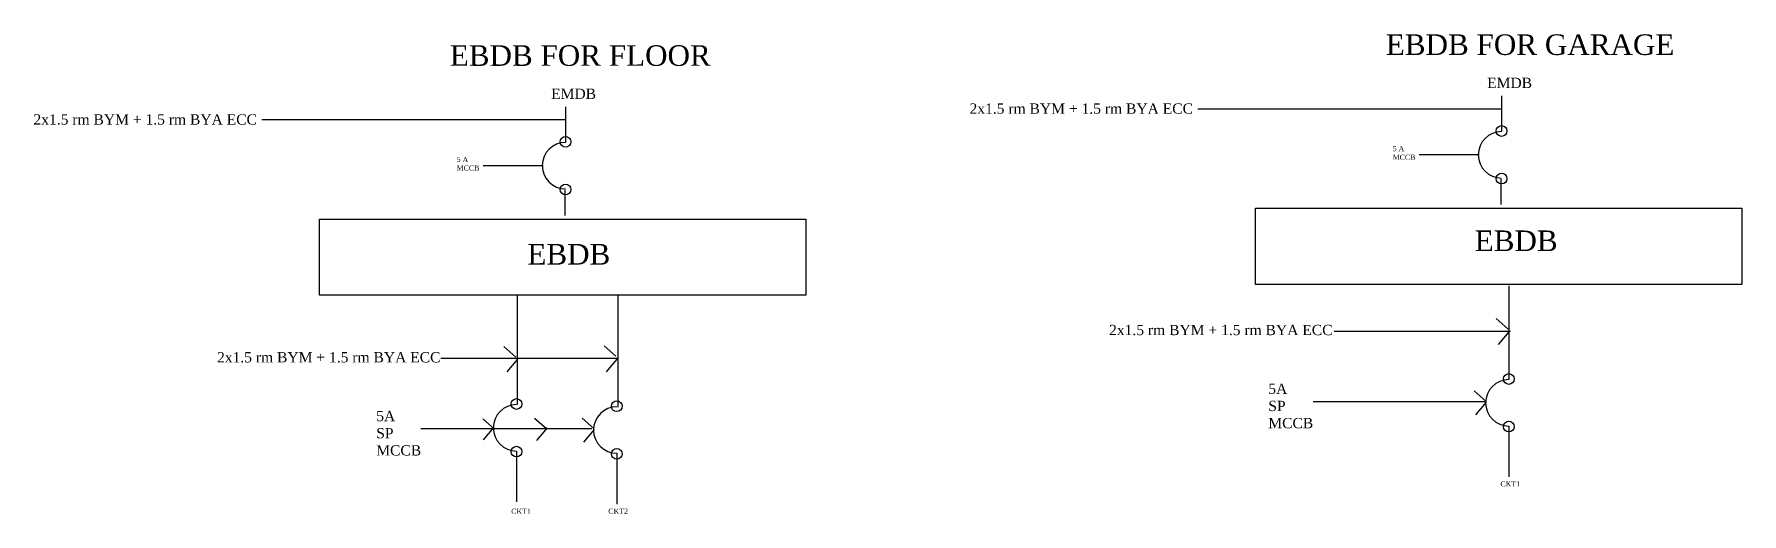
# Model space of a CAD drawing. Header units: inches. Extents: x -2152 to 9073, y -5017 to 214.
# Drawn here: x -1210 to 781, y -5017 to -4458 of the extents above; entities that cross this region are included whole.
import ezdxf

# ---------------------------------------------------------------- set-up
doc = ezdxf.new("R2010")
doc.units = ezdxf.units.IN
doc.header["$LTSCALE"] = 15
doc.header["$MEASUREMENT"] = 0
doc.styles.get("Standard").update_dxf_attribs({"font": 'times.ttf'})

msp = doc.modelspace()

# ---------------------------------------------------------------- texts
at = {"attachment_point": 1}
for s, insert, char_height, width in [('EBDB FOR GARAGE', (365.67916, -4458.2142), 24, 515.1020556), ('EBDB FOR FLOOR', (-725.24155, -4470.90143), 24, 515.1020556), ('EMDB', (483.76575, -4508.78735), 12, 276.1744954), ('EMDB', (-607.15497, -4521.47459), 12, 276.1744954), ('2x1.5 rm BYM + 1.5 rm BYA ECC', (-1210.4234, -4551.43151), 12, 276.1744954), ('2x1.5 rm BYM + 1.5 rm BYA ECC', (-119.50268, -4538.74427), 12, 276.1744954), ('5 A\\PMCCB', (373.68936, -4588.40694), 6, 31.4289386), ('5 A\\PMCCB', (-717.23136, -4601.09417), 6, 31.4289386), ('EBDB', (469.28201, -4686.89542), 24, 115.9895119), ('EBDB', (-634.80926, -4702.63591), 24, 115.9895119), ('2x1.5 rm BYM + 1.5 rm BYA ECC', (43.14454, -4796.93471), 12, 276.1744954), ('2x1.5 rm BYM + 1.5 rm BYA ECC', (-996.52603, -4828.71592), 12, 276.1744954), ('5A\\PSP\\PMCCB', (228.72648, -4865.45692), 12, 47.143429), ('5A\\PSP\\PMCCB', (-810.94409, -4897.23812), 12, 47.143429), ('CKT1', (499.21464, -4979.35062), 6, 31.3902084), ('CKT1', (-653.6116, -5011.22834), 6, 31.3902084), ('CKT2', (-540.45593, -5011.13183), 6, 31.3902084)]:
    msp.add_mtext(s, dxfattribs=dict(at, insert=insert, char_height=char_height, width=width))

# ---------------------------------------------------------------- linework, layer by layer
for p, q in [((500.60447, -4529.94414), (500.60447, -4571.5151)), ((-944.22017, -4557.59042), (-590.38755, -4557.59042)), ((-590.31624, -4542.63137), (-590.31624, -4584.20233)), ((146.70055, -4544.90318), (500.53316, -4544.90318)), ((-616.54608, -4611.47032), (-686.30209, -4611.47032)), ((474.37463, -4598.78309), (404.61862, -4598.78309)), ((499.84035, -4626.92142), (499.84035, -4656.58695)), ((-591.08037, -4639.60865), (-591.08037, -4669.27419)), ((509.07527, -4751.3949), (509.07527, -4860.68429)), ((-646.71092, -4762.71768), (-646.71092, -4889.96888)), ((-529.46058, -4761.89115), (-529.46058, -4892.77562)), ((494.21853, -4789.50242), (508.08888, -4801.8136)), ((305.64473, -4804.29324), (510.95922, -4804.29324)), ((509.01903, -4805.19856), (496.69977, -4819.99742)), ((-735.79644, -4835.86203), (-529.15409, -4835.86203)), ((-662.07006, -4822.11017), (-648.19971, -4834.42135)), ((-545.45204, -4821.28362), (-531.58169, -4833.5948)), ((-646.44248, -4836.97976), (-658.76173, -4851.77862)), ((-530.65154, -4836.97976), (-542.97079, -4851.77862)), ((468.5791, -4873.80914), (482.44944, -4886.12033)), ((280.83238, -4886.12034), (480.95758, -4886.12034)), ((482.55252, -4887.02566), (470.23326, -4901.82452)), ((-686.88241, -4906.41687), (-673.01206, -4918.72806)), ((-626.50568, -4905.59035), (-612.63534, -4917.90153)), ((-571.09147, -4905.59035), (-557.22112, -4917.90153)), ((509.07527, -4914.88777), (509.07527, -4974.21884)), ((-758.83819, -4917.90154), (-559.51899, -4917.90154)), ((-673.82299, -4916.32726), (-686.14224, -4931.12612)), ((-611.70519, -4917.15379), (-624.02444, -4931.95265)), ((-557.11805, -4918.80686), (-569.4373, -4933.60572)), ((-647.43666, -4944.05484), (-647.43666, -5003.38591)), ((-530.5953, -4946.66897), (-530.5953, -5006.00005))]:
    msp.add_line(p, q)
for points in [[(-877.06167, -4673.6078), (-310.29391, -4673.6078), (-310.29391, -4762.48847), (-877.06167, -4762.48847)], [(213.85904, -4660.92056), (780.6268, -4660.92056), (780.6268, -4749.80124), (213.85904, -4749.80124)]]:
    msp.add_lwpolyline(points, close=True)
for centre in [(-590.31454, -4583.55679), (500.60617, -4570.86956), (-590.31861, -4639.09204), (500.6021, -4626.4048), (509.07697, -4860.03875), (-647.43496, -4889.20582), (-530.5936, -4891.81995), (509.0729, -4915.574), (-647.43904, -4944.74106), (-530.59767, -4947.3552)]:
    msp.add_circle(centre, 6.25749)
for centre in [(500.60447, -4598.61684), (-590.31624, -4611.30407), (509.07527, -4887.78603), (-647.43666, -4916.9531), (-530.5953, -4919.56723)]:
    msp.add_arc(centre, 27.10174, 90, 270)

msp.set_redraw_order([(e.dxf.handle, doc.entitydb.next_handle()) for e in msp.query("TEXT MTEXT ATTDEF DIMENSION ARC_DIMENSION")])  # texts and dimensions are drawn at this point

doc.saveas('drawing.dxf')
